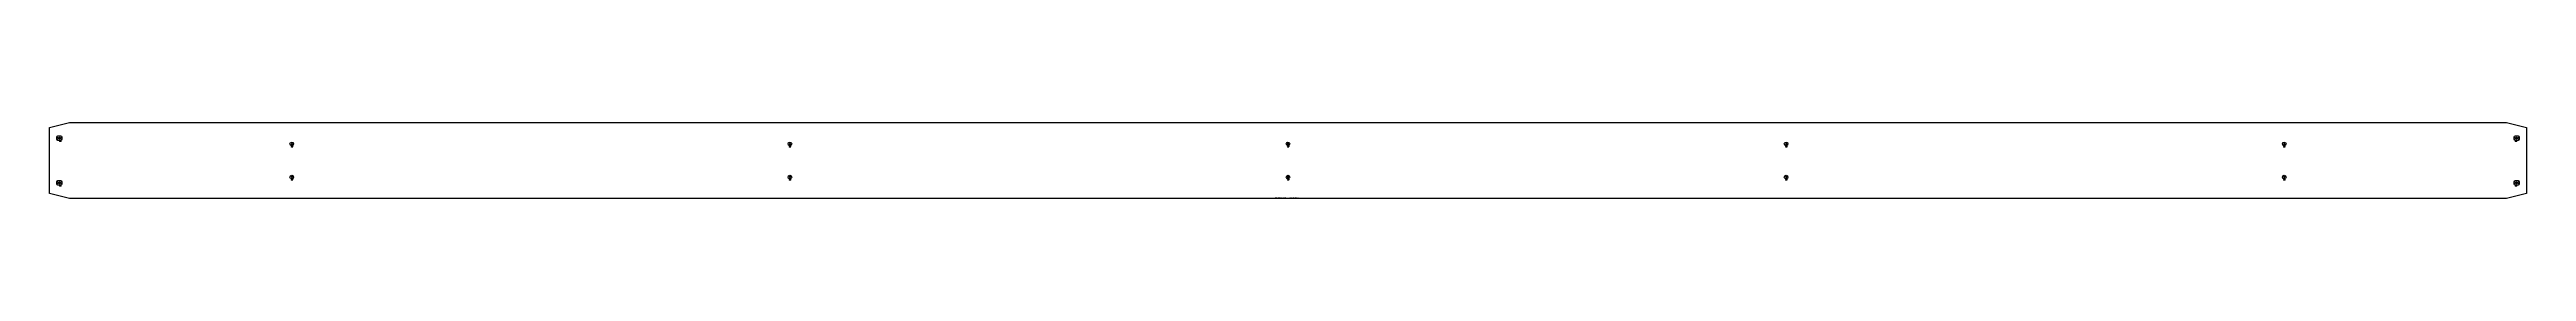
# Model space of a CAD drawing. Extents: x 0 to 14918, y -230 to 230.
import ezdxf

# ---------------------------------------------------------------- set-up
doc = ezdxf.new("R2010")
doc.units = 0
doc.header["$LTSCALE"] = 10
for name, color, linetype in [('BEZ_SCHRAUBEN', 7, 'CONTINUOUS'), ('SCHRAUBEN', 7, 'CONTINUOUS'), ('TEILE', 7, 'CONTINUOUS'), ('UNTERSCHRIFT', 7, 'CONTINUOUS')]:
    doc.layers.add(name, color=color, linetype=linetype)
doc.styles.get("Standard").update_dxf_attribs({"font": 'ROMANS'})

msp = doc.modelspace()

# ---------------------------------------------------------------- linework, layer by layer
at = {"layer": 'SCHRAUBEN', "color": 6}
for p, q in [((59.164986, 140.200012), (48.764988, 129.800003)), ((48.764988, 140.200012), (59.164986, 129.800003)), ((69.164986, 140.200012), (58.764988, 129.800003)), ((58.764988, 140.200012), (69.164986, 129.800003)), ((1463.365234, 104.400063), (1454.565186, 95.600067)), ((1454.565186, 104.400063), (1463.365234, 95.600067)), ((4463.365234, 104.400063), (4454.564941, 95.600067)), ((4454.564941, 104.400063), (4463.365234, 95.600067)), ((7463.365234, 104.400063), (7454.56543, 95.600067)), ((7454.56543, 104.400063), (7463.365234, 95.600067)), ((10463.365234, 104.400063), (10454.566406, 95.600067)), ((10454.566406, 104.400063), (10463.365234, 95.600067)), ((13463.365234, 104.400063), (13454.566406, 95.600067)), ((13454.566406, 104.400063), (13463.365234, 95.600067)), ((14859.170898, 140.200012), (14848.770508, 129.800003)), ((14848.770508, 140.200012), (14859.170898, 129.800003)), ((14869.170898, 140.200012), (14858.770508, 129.800003)), ((14858.770508, 140.200012), (14869.170898, 129.800003)), ((59.164986, -129.799988), (48.764988, -140.200012)), ((48.764988, -129.799988), (59.164986, -140.200012)), ((69.164986, -129.799988), (58.764988, -140.200012)), ((58.764988, -129.799988), (69.164986, -140.200012)), ((1463.365234, -95.599937), (1454.565186, -104.399933)), ((1454.565186, -95.599937), (1463.365234, -104.399933)), ((4463.365234, -95.599937), (4454.564941, -104.399933)), ((4454.564941, -95.599937), (4463.365234, -104.399933)), ((7463.365234, -95.599937), (7454.56543, -104.399933)), ((7454.56543, -95.599937), (7463.365234, -104.399933)), ((10463.365234, -95.599937), (10454.566406, -104.399933)), ((10454.566406, -95.599937), (10463.365234, -104.399933)), ((13463.365234, -95.599937), (13454.566406, -104.399933)), ((13454.566406, -95.599937), (13463.365234, -104.399933)), ((14859.170898, -129.799988), (14848.770508, -140.200012)), ((14848.770508, -129.799988), (14859.170898, -140.200012)), ((14869.170898, -129.799988), (14858.770508, -140.200012)), ((14858.770508, -129.799988), (14869.170898, -140.200012))]:
    msp.add_line(p, q, dxfattribs=at)
at = {"layer": 'SCHRAUBEN', "color": 4}
for p, q in [((63.964989, 148.000015), (53.964989, 148.000015)), ((53.964989, 122.000008), (63.964989, 122.000008)), ((14863.970703, 148.000015), (14853.970703, 148.000015)), ((14853.970703, 122.000008), (14863.970703, 122.000008)), ((63.964989, -122), (53.964989, -122)), ((53.964989, -148), (63.964989, -148)), ((14863.970703, -122), (14853.970703, -122)), ((14853.970703, -148), (14863.970703, -148))]:
    msp.add_line(p, q, dxfattribs=at)
for centre, radius in [((1458.965088, 100.000069), 11.000122), ((4458.965332, 100.000069), 11), ((7458.965332, 100.000069), 11), ((10458.96582, 100.000069), 11), ((13458.96582, 100.000069), 11), ((1458.965088, -99.999931), 11.000122), ((4458.965332, -99.999931), 11), ((7458.965332, -99.999931), 11), ((10458.96582, -99.999931), 11), ((13458.96582, -99.999931), 11)]:
    msp.add_circle(centre, radius, dxfattribs=at)
for centre, radius, start, end in [((53.964989, 135.000015), 13, 450, 270), ((63.964989, 135.000015), 13.000008, 270, 450), ((14853.970703, 135.000015), 13, 450, 270), ((14863.970703, 135.000015), 13.000008, 270, 450), ((53.964989, -135), 13, 450, 270), ((63.964989, -135), 13, 270, 450), ((14853.970703, -135), 13, 450, 270), ((14863.970703, -135), 13, 270, 450)]:
    msp.add_arc(centre, radius, start, end, dxfattribs=at)
at = {"layer": 'TEILE', "color": 2}
for p, q in [((0, 200.009018), (120.551102, 230)), ((0, -200.009827), (0, 200.009018)), ((120.551102, 230), (14797.966797, 230)), ((14797.966797, 230), (14917.935547, 200.007797)), ((14917.935547, 200.007797), (14917.935547, -200.00853)), ((119.965668, -230), (0, -200.009827)), ((14797.456055, -230), (119.965668, -230)), ((14917.935547, -200.00853), (14797.456055, -230))]:
    msp.add_line(p, q, dxfattribs=at)

# ---------------------------------------------------------------- texts
at = {"layer": 'BEZ_SCHRAUBEN', "color": 2, "oblique": 15, "width": 0.8}
for s, p in [(' ø26', (55.964989, 114.5)), (' ø22', (1450.965332, 81.500061)), (' ø22', (4450.964844, 81.500061)), (' ø22', (7450.96582, 81.500061)), (' ø22', (10450.96582, 81.500061)), (' ø22', (13450.96582, 81.500061)), (' ø26', (14845.970703, 114.5)), (' ø22', (1450.965332, -118.499939)), (' ø22', (4450.964844, -118.499939)), (' ø22', (7450.96582, -118.499939)), (' ø22', (10450.96582, -118.499939)), (' ø22', (13450.96582, -118.499939)), (' ø26', (55.964989, -155.5)), (' ø26', (14845.970703, -155.5))]:
    msp.add_text(s, height=5, dxfattribs=at).set_placement(p)
at = {"layer": 'UNTERSCHRIFT', "color": 2, "oblique": 15, "width": 0.8}
for s, p in [('Project  DP0GN9  ,Qty. 2  , Pos. ', (7380.710938, -228)), ('10317', (7466.51123, -228)), ('  , Profi l PL460*15', (7479.51123, -228))]:
    msp.add_text(s, height=3.25, dxfattribs=at).set_placement(p)

doc.saveas('drawing.dxf')
